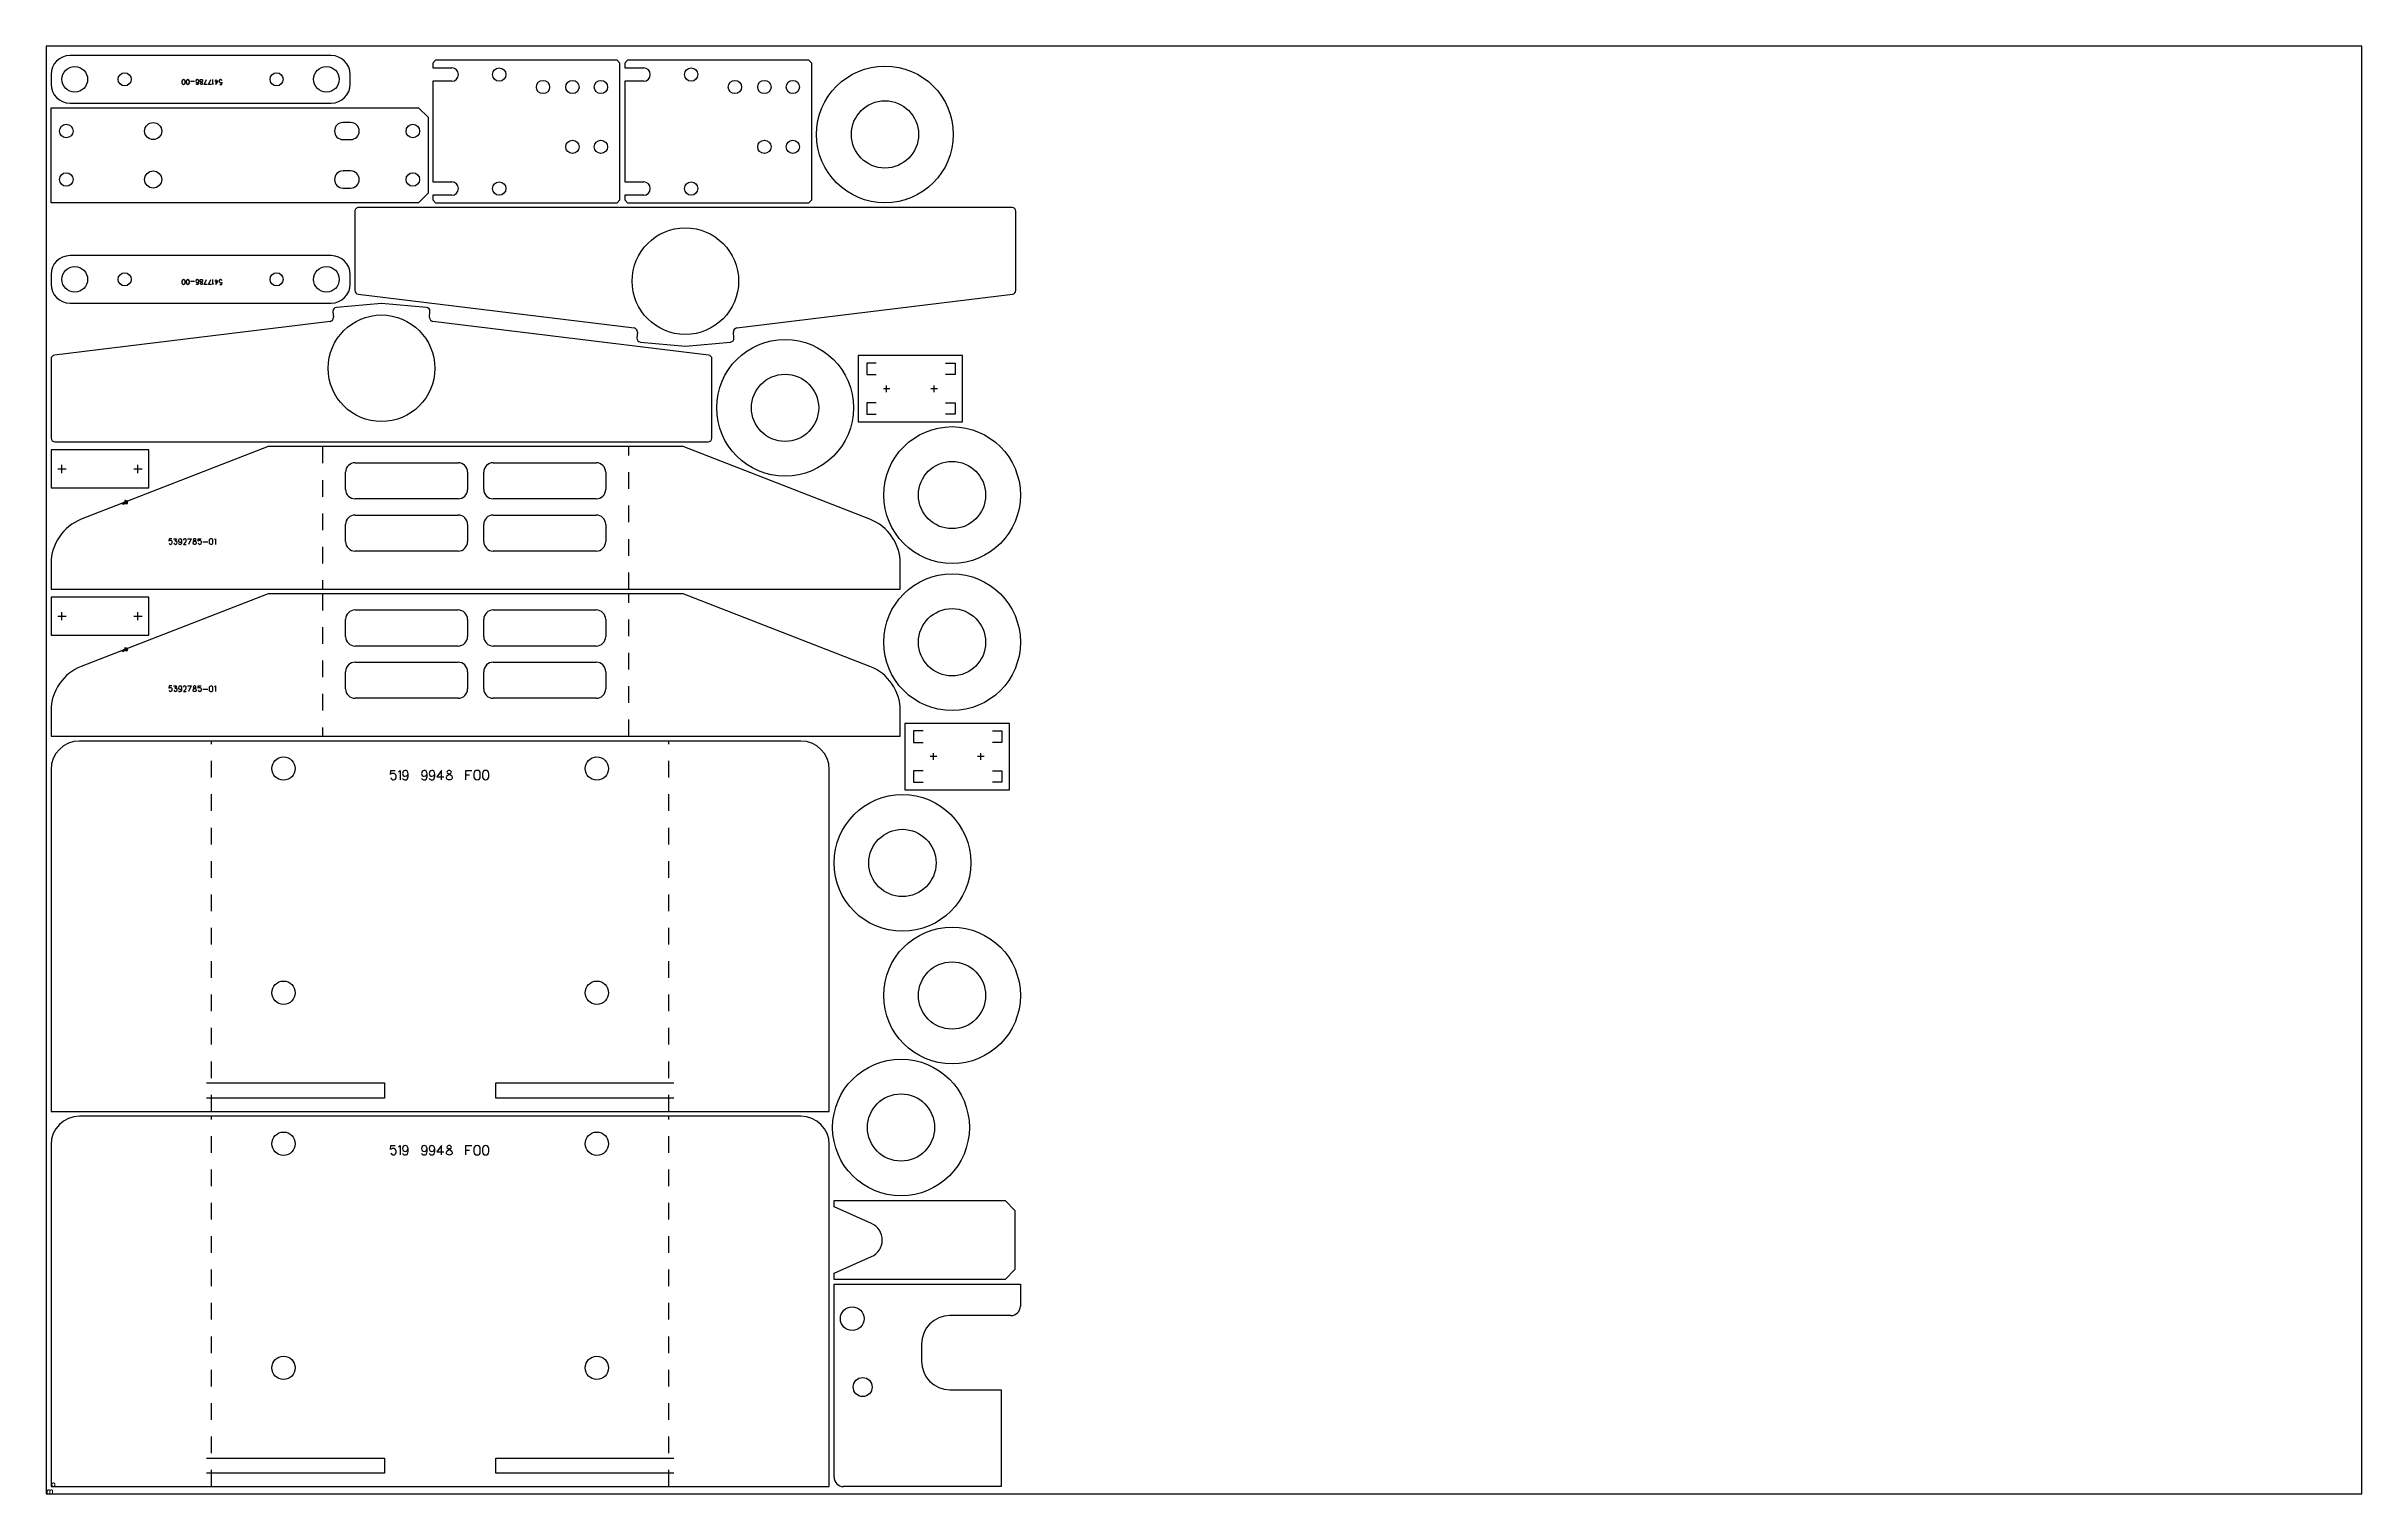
# Model space of a CAD drawing. Extents: x 2241 to 4680, y 274 to 1798.
import ezdxf

# ---------------------------------------------------------------- set-up
doc = ezdxf.new("R2010")
doc.units = 0
doc.linetypes.add('DASHED', pattern=[35.148638, 17.574319, -17.574319])
doc.layers.get('0').update_dxf_attribs({"color": 1, "linetype": 'CONTINUOUS'})
for name, color, linetype in [('DUMMY-LAYOUT', 1, 'CONTINUOUS'), ('DUMMY-LAYOUT-MC-MC12', 1, 'CONTINUOUS'), ('DUMMY-LAYOUT-SHEET', 1, 'CONTINUOUS')]:
    doc.layers.add(name, color=color, linetype=linetype)
doc.styles.get("Standard").update_dxf_attribs({"font": 'simplex'})

# ---------------------------------------------------------------- blocks, each defined once
blk = doc.blocks.new('MDATUM')
at = {"color": 6, "linetype": 'CONTINUOUS'}
blk.add_text('m', height=6, dxfattribs=at).set_placement((0, 0))
blk = doc.blocks.new('ODATUM')
at = {"color": 6, "linetype": 'CONTINUOUS'}
blk.add_text('o', height=6, dxfattribs=at).set_placement((0, 0))
blk = doc.blocks.new('368-8221-01')
at = {"color": 1, "linetype": 'CONTINUOUS'}
for radius in [72, 35.4]:
    blk.add_circle((72, 72), radius, dxfattribs=at)
blk = doc.blocks.new('5051896-02')
at = {"color": 1, "linetype": 'CONTINUOUS'}
for p, q in [((0, 10), (0, 213)), ((0, 213), (196.25, 213)), ((196.25, 213), (196.25, 190)), ((186.25, 180), (122.05, 180)), ((92.05, 150), (92.05, 132)), ((122.05, 102), (176.05, 102)), ((176.05, 102), (176.05, 0)), ((176.05, 0), (10, 0))]:
    blk.add_line(p, q, dxfattribs=at)
at = {"color": 8, "linetype": 'CONTINUOUS'}
for centre, radius in [((19.15, 176.8), 12.5), ((30.15, 104.8), 10)]:
    blk.add_circle(centre, radius, dxfattribs=at)
at = {"color": 1, "linetype": 'CONTINUOUS'}
for centre, radius, start, end in [((122.05, 150), 30, 90, 180), ((186.25, 190), 10, 270, 0), ((122.05, 132), 30, 180, 270), ((10, 10), 10, 180, 270)]:
    blk.add_arc(centre, radius, start, end, dxfattribs=at)
blk = doc.blocks.new('51475986-A')
at = {"color": 1, "linetype": 'CONTINUOUS'}
for p, q in [((293.872034, 126.830666), (3.513218, 91.230744)), ((296.841041, 137.321192), (297.370639, 131.14254)), ((348, 145.8), (300.478239, 141.647613)), ((395.379288, 141.643922), (348, 145.8)), ((398.570896, 131.092547), (399.019588, 137.374235)), ((692.486782, 91.230744), (402.073949, 126.837289)), ((0, 87.260474), (0, 4)), ((696, 4), (696, 87.260474)), ((4, 0), (692, 0))]:
    blk.add_line(p, q, dxfattribs=at)
blk.add_circle((348, 77.5), 56.1, dxfattribs=at)
for centre, start, end in [((293.385253, 130.800936), 276.989958, 4.899092), ((300.826427, 137.662796), 94.993744, 184.899092), ((395.029753, 137.659223), 355.914383, 84.986886), ((402.560731, 130.807559), 175.914383, 263.010042), ((4, 87.260474), 96.989958, 180), ((692, 87.260474), 0, 83.010042), ((4, 4), 180, 270), ((692, 4), 270, 0)]:
    blk.add_arc(centre, 4, start, end, dxfattribs=at)
blk = doc.blocks.new('1001080115-B')
at = {"color": 1, "linetype": 'CONTINUOUS'}
for p, q in [((10, 82.665), (20.435, 93.1)), ((10, 20.435), (10, 82.665)), ((20.435, 93.1), (200.5, 93.1)), ((200.5, 86.475), (161.025167, 68.963485)), ((200.5, 93.1), (200.5, 86.475)), ((161.025167, 34.136515), (200.5, 16.625)), ((20.435, 10), (10, 20.435)), ((200.5, 10), (20.435, 10)), ((200.5, 16.625), (200.5, 10))]:
    blk.add_line(p, q, dxfattribs=at)
blk.add_arc((168.75, 51.55), 19.05, 113.922655, 246.077345, dxfattribs=at)
blk = doc.blocks.new('254-2987-00')
at = {"color": 1, "linetype": 'CONTINUOUS'}
for p, q in [((70, 110), (0, 110)), ((0, 110), (0, 0)), ((70, 0), (70, 110)), ((0, 0), (70, 0))]:
    blk.add_line(p, q, dxfattribs=at)
at = {"color": 8, "linetype": 'CONTINUOUS'}
for p, q in [((20, 101), (8, 101)), ((8, 101), (8, 91)), ((20, 91), (20, 101)), ((62, 101), (50, 101)), ((50, 101), (50, 91)), ((62, 91), (62, 101)), ((31.5, 80), (38.5, 80)), ((35, 76.5), (35, 83.5)), ((31.5, 30), (38.5, 30)), ((35, 26.5), (35, 33.5)), ((8, 8), (8, 18)), ((20, 8), (8, 8)), ((20, 18), (20, 8)), ((50, 8), (50, 18)), ((62, 8), (50, 8)), ((62, 18), (62, 8))]:
    blk.add_line(p, q, dxfattribs=at)
blk = doc.blocks.new('LDATUM')
at = {"color": 6, "linetype": 'CONTINUOUS'}
for p, q in [((-2.5, 1), (-2.5, -1)), ((-1.5, 1), (-2.5, 1)), ((-1.5, -1), (-1.5, 1)), ((1, -1), (-1, 1)), ((-1, -1), (1, 1)), ((-3.792893, -1.292893), (-4.62132, -2.12132)), ((-3.914214, -2.828427), (-3.085786, -2)), ((0.5, -1), (-3.085786, -1)), ((-3.085786, -2), (0.5, -2)), ((0.5, -2), (0.5, -1))]:
    blk.add_line(p, q, dxfattribs=at)
blk.add_circle((-4.267767, -2.474874), 0.5, dxfattribs=at)
blk.add_arc((-3.085786, -2), 1, 90, 135, dxfattribs=at)
blk = doc.blocks.new('5095732-01')
at = {"color": 1, "linetype": 'CONTINUOUS'}
for p, q in [((228.7, 150), (31.884571, 73.494133)), ((665.6, 150), (228.7, 150)), ((862.415429, 73.494133), (665.6, 150)), ((310.15, 105), (310.15, 123)), ((320.15, 133), (428.65, 133)), ((438.65, 123), (438.65, 105)), ((455.65, 105), (455.65, 123)), ((465.65, 133), (574.15, 133)), ((584.15, 123), (584.15, 105)), ((428.65, 95), (320.15, 95)), ((320.15, 78), (428.65, 78)), ((574.15, 95), (465.65, 95)), ((465.65, 78), (574.15, 78)), ((310.15, 50), (310.15, 68)), ((438.65, 68), (438.65, 50)), ((455.65, 50), (455.65, 68)), ((584.15, 68), (584.15, 50)), ((0, 26.891224), (0, 0)), ((428.65, 40), (320.15, 40)), ((574.15, 40), (465.65, 40)), ((894.3, 0), (894.3, 26.891224)), ((0, 0), (894.3, 0))]:
    blk.add_line(p, q, dxfattribs=at)
at = {"color": 3, "linetype": 'DASHED'}
for p, q in [((285.7, 150), (285.7, 0)), ((608.6, 0), (608.6, 150))]:
    blk.add_line(p, q, dxfattribs=at)
at = {"color": 8, "linetype": 'CONTINUOUS'}
for p, q in [((124.240531, 53.073454), (123.954817, 50.502025)), ((127.097674, 53.073454), (124.240531, 53.073454)), ((129.097674, 53.073454), (132.240531, 53.073454)), ((132.240531, 53.073454), (130.526245, 50.78774)), ((130.526245, 50.78774), (131.954817, 50.78774)), ((141.383388, 49.073454), (139.383388, 47.073454)), ((143.669102, 53.073454), (147.669102, 53.073454)), ((147.669102, 53.073454), (144.811959, 47.073454)), ((151.954817, 51.073454), (149.669102, 49.359168)), ((152.811959, 49.359168), (150.240531, 51.073454)), ((154.811959, 50.502025), (155.097674, 53.073454)), ((155.097674, 53.073454), (157.954817, 53.073454)), ((159.954817, 49.644883), (165.097674, 49.644883)), ((166.526245, 51.073454), (166.526245, 49.073454)), ((170.526245, 49.073454), (170.526245, 51.073454)), ((173.097674, 53.073454), (173.097674, 47.073454)), ((139.383388, 47.073454), (142.240531, 47.073454))]:
    blk.add_line(p, q, dxfattribs=at)
at = {"color": 1, "linetype": 'CONTINUOUS'}
for centre, radius, start, end in [((320.15, 123), 10, 90, 180), ((428.65, 123), 10, 0, 90), ((465.65, 123), 10, 90, 180), ((574.15, 123), 10, 0, 90), ((320.15, 105), 10, 180, 270), ((428.65, 105), 10, 270, 0), ((465.65, 105), 10, 180, 270), ((574.15, 105), 10, 270, 0), ((50, 26.891224), 50, 111.242042, 180), ((320.15, 68), 10, 90, 180), ((428.65, 68), 10, 0, 90), ((465.65, 68), 10, 90, 180), ((574.15, 68), 10, 0, 90), ((844.3, 26.891224), 50, 0, 68.757958), ((320.15, 50), 10, 180, 270), ((428.65, 50), 10, 270, 0), ((465.65, 50), 10, 180, 270), ((574.15, 50), 10, 270, 0)]:
    blk.add_arc(centre, radius, start, end, dxfattribs=at)
at = {"color": 8, "linetype": 'CONTINUOUS'}
for centre, radius, start, end in [((125.456869, 49.285688), 1.93278, 129, 141), ((125.202252, 49.331147), 1.745443, 93.434949, 123.434949), ((125.811959, 47.979543), 3.175294, 77, 103), ((125.811959, 48.930597), 1.862629, 274.398706, 4.398705), ((125.96917, 49.659236), 1.519982, 21.499998, 68.5), ((124.5865, 48.909946), 3.086936, 3.036243, 25.036243), ((130.954817, 48.930597), 1.862629, 274.398706, 4.398705), ((131.988032, 50.139884), 0.648706, 33.934948, 92.934949), ((129.158276, 49.085574), 3.653704, 359.809932, 22.809932), ((136.097674, 51.216311), 1.862629, 94.398706, 184.398705), ((135.829743, 50.94838), 1.594126, 175.500001, 274.5), ((135.913979, 51.281592), 1.792327, 11.694426, 88.694429), ((135.90289, 51.183828), 1.825398, 271.630103, 14.630102), ((130.862497, 50.073454), 6.985646, 347, 13), ((140.76217, 51.390345), 1.683846, 88.305569, 171.305571), ((140.768748, 51.382387), 1.691619, 29.536243, 88.536243), ((138.571227, 52.075432), 4.113407, 313.130102, 333.130102), ((139.701883, 51.216311), 2.728504, 338.500002, 21.5), ((150.240531, 48.502025), 1.030158, 123.690069, 213.690068), ((150.682386, 51.874122), 1.014857, 115.809932, 176.809934), ((150.814398, 52.07508), 1.154373, 187.190068, 240.190067), ((151.22149, 51.273434), 1.804273, 93.934949, 122.934949), ((150.973858, 51.273434), 1.804273, 57.065051, 86.065052), ((151.512961, 51.874122), 1.014857, 3.190068, 64.190069), ((151.38095, 52.07508), 1.154373, 299.809932, 352.809932), ((152.240531, 48.502025), 1.030158, 326.309933, 56.309932), ((156.314011, 49.285688), 1.93278, 129, 141), ((156.059395, 49.331147), 1.745443, 93.434949, 123.434949), ((156.669102, 47.979543), 3.175294, 77, 103), ((156.669102, 48.930597), 1.862629, 274.398706, 4.398705), ((156.826313, 49.659236), 1.519982, 21.499998, 68.5), ((155.443643, 48.909946), 3.086936, 3.036243, 25.036243), ((168.526245, 51.073454), 2, 0.000001, 180), ((168.526245, 49.073454), 2, 180.000001, 0), ((171.491582, 54.024433), 1.866519, 284.369898, 329.369897), ((125.995654, 48.865316), 1.792327, 191.694426, 268.694429), ((131.138511, 48.865316), 1.792327, 191.694426, 268.694429), ((135.870837, 49.048352), 1.976683, 214.43495, 272.434949), ((135.913979, 48.865316), 1.792327, 271.305569, 348.305571), ((150.718994, 49.173238), 1.824281, 222.934948, 263.934949), ((151.240531, 49.934799), 2.672841, 254.5, 285.5), ((151.762068, 49.173238), 1.824281, 276.06505, 317.065051), ((156.852797, 48.865316), 1.792327, 191.694426, 268.694429)]:
    blk.add_arc(centre, radius, start, end, dxfattribs=at)
blk.add_blockref('LDATUM', (80.030356, 92.209307))
blk = doc.blocks.new('5199948ITEM02-00')
at = {"color": 1, "linetype": 'CONTINUOUS'}
for p, q in [((789.6, 390), (30, 390)), ((0, 360), (0, 0)), ((819.6, 0), (819.6, 360)), ((0, 0), (819.6, 0))]:
    blk.add_line(p, q, dxfattribs=at)
at = {"color": 3, "linetype": 'DASHED'}
for p, q in [((169, 0), (169, 390)), ((650.6, 0), (650.6, 390))]:
    blk.add_line(p, q, dxfattribs=at)
at = {"color": 8, "linetype": 'CONTINUOUS'}
for p, q in [((357.307652, 354.834177), (357.783842, 359.119891)), ((357.783842, 359.119891), (362.545747, 359.119891)), ((367.783842, 359.119891), (367.783842, 349.119891)), ((411.117176, 359.119891), (406.355271, 352.453224)), ((406.355271, 352.453224), (413.498128, 352.453224)), ((411.117176, 349.119891), (411.117176, 359.119891)), ((420.640985, 355.786558), (416.831462, 352.929415)), ((422.069557, 352.929415), (417.783842, 355.786558)), ((436.831462, 349.119891), (436.831462, 359.119891)), ((436.831462, 359.119891), (443.021938, 359.119891)), ((436.831462, 354.357986), (440.640985, 354.357986)), ((445.40289, 355.786558), (445.40289, 352.453224)), ((452.069557, 352.453224), (452.069557, 355.786558)), ((454.450509, 355.786558), (454.450509, 352.453224)), ((461.117176, 352.453224), (461.117176, 355.786558)), ((163.8, 30), (351.1, 30)), ((351.1, 30), (351.1, 14)), ((468.5, 14), (468.5, 30)), ((468.5, 30), (655.8, 30)), ((351.1, 14), (163.8, 14)), ((655.8, 14), (468.5, 14))]:
    blk.add_line(p, q, dxfattribs=at)
at = {"color": 1, "linetype": 'CONTINUOUS'}
for centre in [(244.8, 361), (574.8, 361), (244.8, 125), (574.8, 125)]:
    blk.add_circle(centre, 12.25, dxfattribs=at)
for centre, start, end in [((30, 360), 90, 180), ((789.6, 360), 0, 90)]:
    blk.add_arc(centre, 30, start, end, dxfattribs=at)
at = {"color": 8, "linetype": 'CONTINUOUS'}
for centre, radius, start, end in [((359.811072, 352.806947), 3.2213, 129, 141), ((359.386712, 352.882712), 2.909072, 93.434949, 123.434949), ((360.709048, 352.106327), 2.987212, 191.694426, 268.694429), ((360.40289, 350.630039), 5.292156, 77, 103), ((360.40289, 352.215129), 3.104382, 274.398706, 4.398705), ((360.664907, 353.429527), 2.533304, 21.499998, 68.5), ((358.360458, 352.180711), 5.144893, 3.036243, 25.036243), ((365.107023, 360.704856), 3.110864, 284.369898, 329.369897), ((373.260033, 356.024653), 3.104382, 94.398706, 184.398705), ((372.813482, 355.578102), 2.656877, 175.500001, 274.5), ((372.881972, 352.411388), 3.294471, 214.43495, 272.434949), ((372.953875, 356.133455), 2.987212, 11.694426, 88.694429), ((372.935393, 355.970514), 3.04233, 271.630103, 14.630102), ((372.953876, 352.106328), 2.987212, 271.305569, 348.305571), ((364.534739, 354.119891), 11.642744, 347, 13), ((393.260033, 356.024653), 3.104382, 94.398706, 184.398705), ((392.813482, 355.578102), 2.656877, 175.500001, 274.5), ((392.881972, 352.411388), 3.294471, 214.43495, 272.434949), ((392.953875, 356.133455), 2.987212, 11.694426, 88.694429), ((392.935393, 355.970514), 3.04233, 271.630103, 14.630102), ((392.953876, 352.106328), 2.987212, 271.305569, 348.305571), ((384.534739, 354.119891), 11.642744, 347, 13), ((401.355271, 356.024653), 3.104382, 94.398706, 184.398705), ((400.90872, 355.578102), 2.656877, 175.500001, 274.5), ((400.97721, 352.411388), 3.294471, 214.43495, 272.434949), ((401.049114, 356.133455), 2.987212, 11.694426, 88.694429), ((401.030631, 355.970514), 3.04233, 271.630103, 14.630102), ((401.049114, 352.106328), 2.987212, 271.305569, 348.305571), ((392.629977, 354.119891), 11.642744, 347, 13), ((417.783843, 351.500843), 1.716929, 123.690069, 213.690068), ((418.581281, 352.61953), 3.040468, 222.934948, 263.934949), ((418.520268, 357.121004), 1.691428, 115.809932, 176.809934), ((418.740288, 357.455934), 1.923955, 187.190068, 240.190067), ((419.418774, 356.119858), 3.007122, 93.934949, 122.934949), ((419.450509, 353.8888), 4.454735, 254.5, 285.5), ((419.006054, 356.119858), 3.007122, 57.065051, 86.065052), ((419.904559, 357.121004), 1.691428, 3.190068, 64.190069), ((419.68454, 357.455934), 1.923955, 299.809932, 352.809932), ((420.319737, 352.61953), 3.040468, 276.06505, 317.065051), ((421.117176, 351.500843), 1.716929, 326.309933, 56.309932), ((448.736223, 355.786558), 3.333333, 0.000001, 180), ((448.736223, 352.453224), 3.333333, 180.000001, 0), ((457.783842, 352.453224), 3.333333, 180.000001, 0), ((457.783843, 355.786558), 3.333333, 0.000001, 180)]:
    blk.add_arc(centre, radius, start, end, dxfattribs=at)
blk = doc.blocks.new('3637516-00')
at = {"color": 1, "linetype": 'CONTINUOUS'}
for p, q in [((0, 295), (0, 20)), ((30, 315), (20, 315)), ((50, 20), (50, 295)), ((20, 0), (30, 0))]:
    blk.add_line(p, q, dxfattribs=at)
at = {"color": 8, "linetype": 'CONTINUOUS'}
for p, q in [((23.057146, 177.120527), (21.39048, 177.120527)), ((21.39048, 173.787194), (23.057146, 173.787194)), ((23.057146, 172.596718), (21.39048, 172.596718)), ((19.723813, 150.45386), (19.723813, 153.787194)), ((19.723813, 153.787194), (24.723813, 151.406241)), ((19.723813, 145.930051), (19.723813, 149.263384)), ((19.723813, 149.263384), (24.723813, 146.882432)), ((21.39048, 169.263384), (23.057146, 169.263384)), ((21.39048, 155.930051), (22.819051, 158.072908)), ((22.819051, 155.45386), (21.39048, 157.358622)), ((22.580956, 163.787194), (22.580956, 168.072908)), ((24.723813, 160.930051), (24.723813, 161.168146)), ((19.723813, 144.739575), (24.723813, 144.739575)), ((24.723813, 141.406241), (19.723813, 141.406241)), ((19.723813, 141.406241), (23.057146, 139.025289)), ((19.723813, 137.358622), (19.723813, 134.97767)), ((19.723813, 134.97767), (21.86667, 134.739575)), ((23.057146, 139.025289), (23.057146, 142.596718))]:
    blk.add_line(p, q, dxfattribs=at)
at = {"color": 1, "linetype": 'CONTINUOUS'}
for centre in [(25, 290), (25, 25)]:
    blk.add_circle(centre, 13.5, dxfattribs=at)
at = {"color": 8, "linetype": 'CONTINUOUS'}
for centre in [(25, 237.5), (25, 77.5)]:
    blk.add_circle(centre, 6.9, dxfattribs=at)
at = {"color": 1, "linetype": 'CONTINUOUS'}
for centre, start, end in [((20, 295), 90, 180), ((30, 295), 0, 90), ((20, 20), 180, 270), ((30, 20), 270, 0)]:
    blk.add_arc(centre, 20, start, end, dxfattribs=at)
at = {"color": 8, "linetype": 'CONTINUOUS'}
for centre, radius, start, end in [((21.39048, 175.453861), 1.666667, 90.000001, 270), ((21.39048, 170.930051), 1.666667, 90.000001, 270), ((23.057146, 175.45386), 1.666667, 270.000001, 90), ((23.057146, 170.930051), 1.666667, 270.000001, 90), ((21.369561, 161.000034), 1.647236, 124.434949, 182.434948), ((21.217031, 160.964082), 1.493606, 181.305571, 258.305574), ((21.22383, 156.541157), 1.503561, 147.065051, 176.065052), ((21.22383, 156.747517), 1.503561, 183.934949, 212.934949), ((20.676194, 157.061003), 0.77381, 22.619864, 157.380137), ((20.676194, 156.22767), 0.77381, 202.619867, 337.380133), ((22.223813, 165.17365), 5.821372, 257, 283), ((23.057146, 160.930051), 1.666667, 90, 179.999999), ((22.911029, 160.973323), 1.521165, 181.630102, 284.630102), ((23.533337, 157.596718), 0.858465, 56.309933, 146.309932), ((23.533337, 155.930051), 0.858465, 213.690069, 303.690068), ((23.176194, 161.049099), 1.552191, 4.398705, 94.398704), ((23.230595, 160.964082), 1.493606, 281.694429, 358.694431), ((22.973993, 157.197998), 1.520234, 6.06505, 47.065051), ((22.973993, 156.32877), 1.520234, 312.934948, 353.934949), ((22.339359, 156.763384), 2.227368, 344.5, 15.5), ((18.93133, 143.401165), 1.555432, 14.369898, 59.369897), ((23.968739, 136.287194), 2.646078, 167, 193), ((22.568995, 136.418202), 1.266652, 111.499998, 158.5), ((22.842403, 135.779105), 1.454536, 183.434949, 213.434949), ((22.880285, 135.991285), 1.61065, 219, 231), ((23.193403, 135.265978), 2.572446, 93.036243, 115.036243), ((23.176194, 136.287194), 1.552191, 4.398706, 94.398705), ((23.230595, 136.440273), 1.493606, 281.694426, 358.694429)]:
    blk.add_arc(centre, radius, start, end, dxfattribs=at)
blk = doc.blocks.new('3741778ITEM01-02')
at = {"color": 1, "linetype": 'CONTINUOUS'}
for p, q in [((103, 40), (0, 40)), ((0, 40), (0, 0)), ((103, 0), (103, 40)), ((0, 0), (103, 0))]:
    blk.add_line(p, q, dxfattribs=at)
at = {"color": 8, "linetype": 'CONTINUOUS'}
for p, q in [((7.15, 20), (15.85, 20)), ((11.5, 15.65), (11.5, 24.35)), ((87.15, 20), (95.85, 20)), ((91.5, 15.65), (91.5, 24.35))]:
    blk.add_line(p, q, dxfattribs=at)
blk = doc.blocks.new('5585156-00')
at = {"color": 1, "linetype": 'CONTINUOUS'}
for p, q in [((0, 100), (387, 100)), ((0, 0), (0, 100)), ((387, 100), (397, 90)), ((315.5, 84.5), (307.5, 84.5)), ((397, 90), (397, 10)), ((307.5, 66.5), (315.5, 66.5)), ((315.5, 33.5), (307.5, 33.5)), ((387, 0), (0, 0)), ((307.5, 15.5), (315.5, 15.5)), ((397, 10), (387, 0))]:
    blk.add_line(p, q, dxfattribs=at)
at = {"color": 8, "linetype": 'CONTINUOUS'}
for centre in [(16, 75.5), (381, 75.5), (16, 24.5), (381, 24.5)]:
    blk.add_circle(centre, 7.12, dxfattribs=at)
at = {"color": 1, "linetype": 'CONTINUOUS'}
for centre in [(107.5, 75.5), (107.5, 24.5)]:
    blk.add_circle(centre, 9, dxfattribs=at)
for centre, start, end in [((307.5, 75.5), 90, 270), ((315.5, 75.5), 270, 90), ((307.5, 24.5), 90, 270), ((315.5, 24.5), 270, 90)]:
    blk.add_arc(centre, 9, start, end, dxfattribs=at)
blk = doc.blocks.new('5391613-00')
at = {"color": 1, "linetype": 'CONTINUOUS'}
for p, q in [((3, 197.1), (0, 194.1)), ((147, 197.1), (3, 197.1)), ((150, 194.1), (147, 197.1)), ((0, 194.1), (0, 3)), ((150, 3), (150, 194.1)), ((0, 3), (3, 0)), ((3, 0), (8, 0)), ((8, 0), (8, 20)), ((22, 20), (22, 0)), ((22, 0), (128, 0)), ((128, 0), (128, 20)), ((142, 20), (142, 0)), ((142, 0), (147, 0)), ((147, 0), (150, 3))]:
    blk.add_line(p, q, dxfattribs=at)
for centre in [(28.1, 177.1), (91.1, 177.1), (28.1, 147.1), (91.1, 147.1), (28.1, 116.1), (15, 70), (135, 70)]:
    blk.add_circle(centre, 7, dxfattribs=at)
for centre in [(15, 20), (135, 20)]:
    blk.add_arc(centre, 7, 0, 180, dxfattribs=at)

msp = doc.modelspace()

# ---------------------------------------------------------------- linework, layer by layer
at = {"layer": 'DUMMY-LAYOUT-SHEET', "color": 1, "linetype": 'CONTINUOUS'}
for p, q in [((4679.757576, 1798.267131), (2241.357576, 1798.267131)), ((2241.357576, 1798.267131), (2241.357576, 274.267131)), ((4679.757576, 274.267131), (4679.757576, 1798.267131)), ((2241.357576, 274.267131), (4679.757576, 274.267131))]:
    msp.add_line(p, q, dxfattribs=at)

# ---------------------------------------------------------------- block references
at = {"layer": 'DUMMY-LAYOUT'}
for name, p, rotation in [('3637516-00', (2561.357576, 1738.51061), 90), ('5391613-00', (2648.357576, 1783.51061), -90), ('5391613-00', (2850.457576, 1783.51061), -90), ('51475986-A', (3262.357576, 1628.51061), 180), ('3637516-00', (2561.357576, 1527.878765), 90), ('254-2987-00', (3206.357576, 1402.779557), 90), ('254-2987-00', (3255.657576, 1015.369514), 90), ('1001080115-B', (3271.457576, 592.867131), 180)]:
    msp.add_blockref(name, p, dxfattribs=dict(at, rotation=rotation))
for name, p in [('368-8221-01', (3052.557576, 1633.51061)), ('5585156-00', (2246.357576, 1633.51061)), ('51475986-A', (2246.357576, 1381.767131)), ('368-8221-01', (2947.357576, 1345.646789)), ('368-8221-01', (3123.207606, 1253.779557)), ('5095732-01', (2246.357576, 1226.767131)), ('3741778ITEM01-02', (2246.357576, 1333.28071)), ('5095732-01', (2246.357576, 1071.767131)), ('368-8221-01', (3123.207606, 1098.779557)), ('3741778ITEM01-02', (2246.357576, 1178.28071)), ('5199948ITEM02-00', (2246.357576, 676.767131)), ('368-8221-01', (3070.957576, 866.398578)), ('368-8221-01', (3123.207606, 726.858413)), ('368-8221-01', (3069.469767, 587.867131)), ('5199948ITEM02-00', (2246.357576, 281.767131)), ('5051896-02', (3070.957576, 281.767131)), ('ODATUM', (2246.357576, 281.767131))]:
    msp.add_blockref(name, p, dxfattribs=at)
at = {"layer": 'DUMMY-LAYOUT-MC-MC12'}
msp.add_blockref('MDATUM', (2241.357576, 274.267131), dxfattribs=at)

doc.saveas('drawing.dxf')
